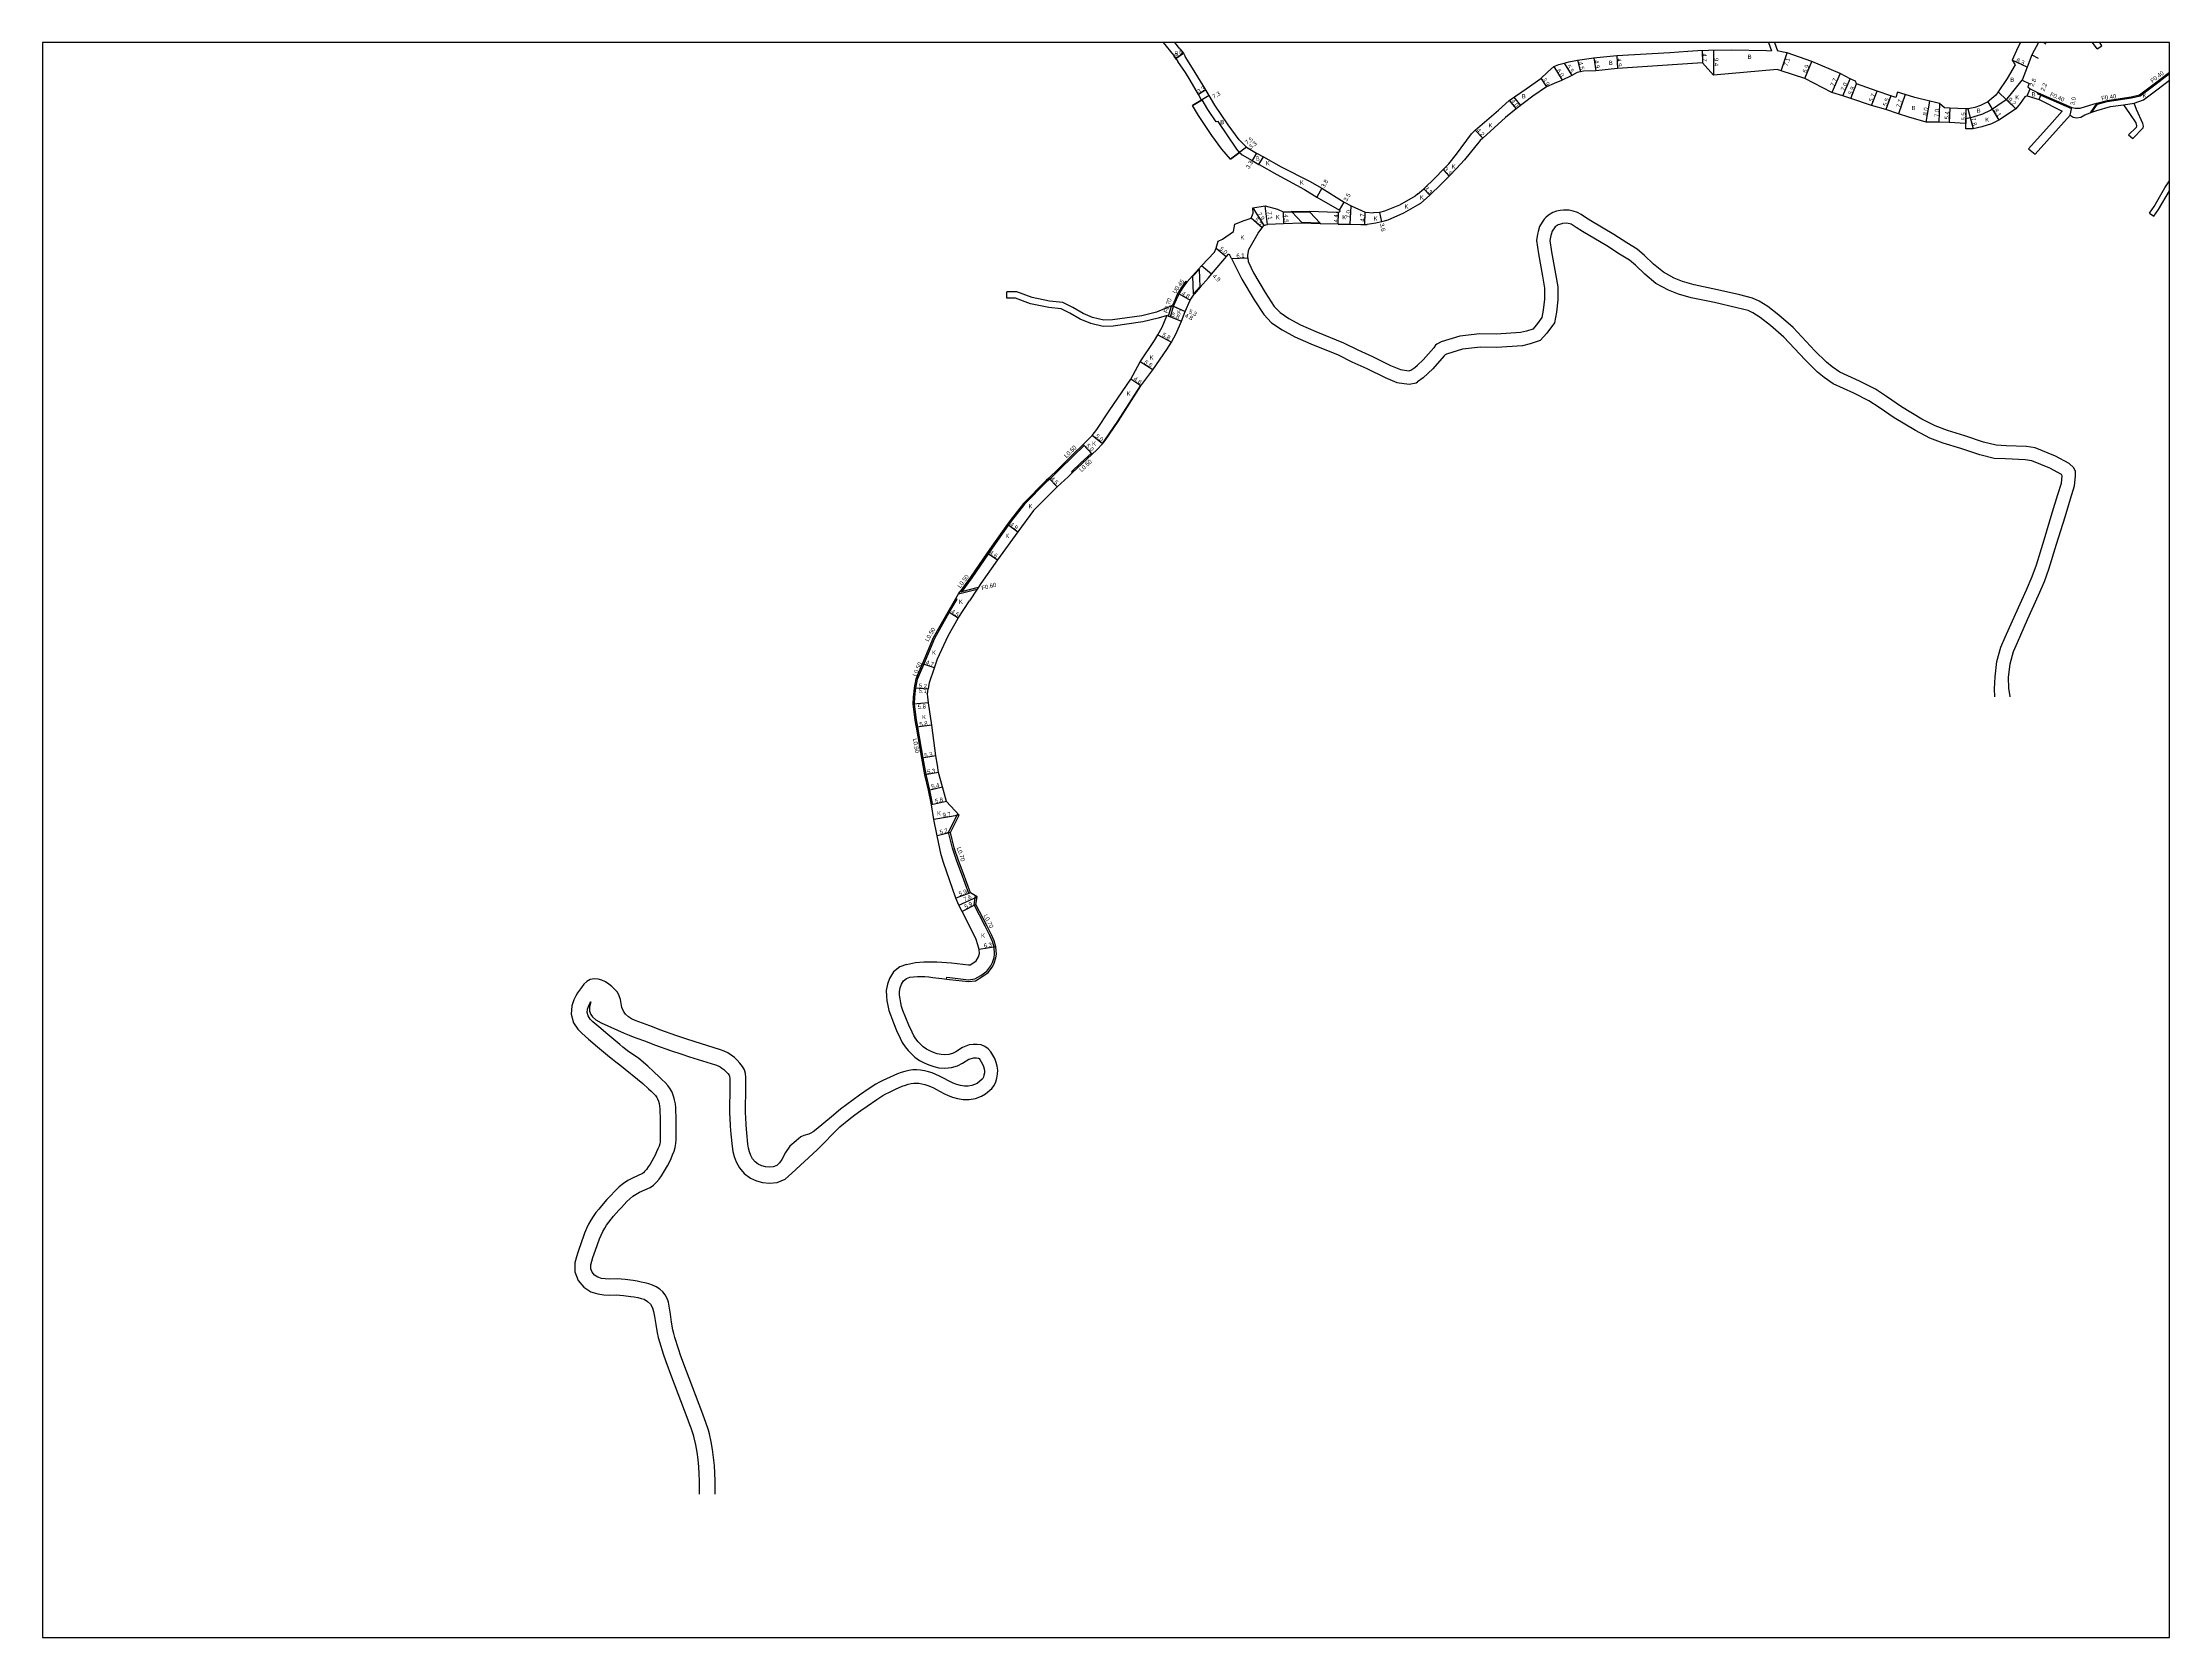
# Model space of a CAD drawing. Header units: metres. Extents: x -29069 to -12000, y -243240 to -120000.
# Drawn here: x -15200 to -14400, y -120600 to -120000 of the extents above; entities that cross this region are included whole.
import ezdxf

# ---------------------------------------------------------------- set-up
doc = ezdxf.new("R2010")
doc.units = ezdxf.units.M
doc.header["$LTSCALE"] = 2.5
for name, color, linetype in [('側溝・桝', 7, 'Continuous'), ('図郭', 7, 'Continuous'), ('幅員', 7, 'Continuous'), ('歩道・分離帯・安全施設', 7, 'Continuous'), ('舗装', 7, 'Continuous'), ('道路', 7, 'Continuous')]:
    doc.layers.add(name, color=color, linetype=linetype)
doc.styles.get("Standard").update_dxf_attribs({"font": ''})
doc.styles.get('Standard').set_extended_font_data('@MS PGothic')

msp = doc.modelspace()

# ---------------------------------------------------------------- linework, layer by layer
at = {"layer": '側溝・桝'}
for points in [[(-14429.14, -120026.18), (-14427.1, -120023.14), (-14423.37, -120022.16), (-14414.33, -120020.78), (-14411.04, -120020.07), (-14405.55, -120015.9), (-14400, -120011.6)], [(-14449.62, -120018.75), (-14449.79, -120019.12), (-14448.43, -120019.76), (-14436.81, -120024.78), (-14436.73, -120024.38)], [(-14427.35, -120022.79), (-14429.78, -120026.42)], [(-14775.05, -120099.05), (-14773.89, -120096.5), (-14773.18, -120094.95), (-14772.87, -120094.31), (-14771.37, -120091.91), (-14769.87, -120089.82), (-14769.53, -120090.1)], [(-14776.46, -120102.94), (-14775.32, -120099.04)], [(-14776.46, -120102.94), (-14775.78, -120103.13)], [(-14775.78, -120103.13), (-14774.64, -120099.23)], [(-14808.61, -120151.21), (-14808.27, -120151.58), (-14812.23, -120155.51), (-14817.68, -120160.89), (-14821.18, -120164.21), (-14822.2, -120165.17), (-14830.67, -120173.71), (-14835.62, -120180.06), (-14836.62, -120181.46), (-14841.95, -120188.9), (-14844.23, -120192.24), (-14850.5, -120201.41), (-14854.26, -120206.49)], [(-14805.16, -120154.83), (-14805.51, -120154.47), (-14809.42, -120158.07), (-14812.95, -120161.44), (-14812.61, -120161.81)], [(-14855.46, -120207.41), (-14848.47, -120205.66)], [(-14855.02, -120206.68), (-14854.26, -120206.49), (-14848, -120204.92)], [(-14870.88, -120239.55), (-14868.5, -120233.95), (-14864.43, -120224.04), (-14858.97, -120214.44), (-14856.03, -120209.35), (-14856.46, -120209.1)], [(-14871.8, -120245.34), (-14871.74, -120244.81), (-14871.49, -120242.86), (-14870.88, -120239.55)], [(-14865.74, -120286.41), (-14865.25, -120286.31), (-14866.31, -120281.2), (-14867.7, -120275.36), (-14868.72, -120269.18), (-14870.82, -120257.5), (-14871.24, -120254.84), (-14872.04, -120248.85), (-14871.86, -120246.15)], [(-14871.86, -120246.15), (-14871.8, -120245.34)], [(-14850.96, -120319.85), (-14851.62, -120320.09), (-14854.39, -120312.58), (-14856.15, -120307.91), (-14857.72, -120303.13), (-14859.25, -120297.08), (-14855.74, -120290.14)], [(-14860, -120352.32), (-14859.91, -120351.62), (-14858.8, -120351.78), (-14851.77, -120352.55), (-14849.29, -120352.29), (-14847.1, -120350.95), (-14844.77, -120349.3), (-14843.35, -120347.32), (-14842.75, -120346.11), (-14842.11, -120344.16), (-14841.92, -120342.93), (-14842.12, -120340.29), (-14842.68, -120338.17), (-14843.67, -120335.98), (-14845.43, -120332.42), (-14849.64, -120324.36), (-14849.11, -120320.94)]]:
    msp.add_lwpolyline(points, dxfattribs=at)
at = {"layer": '図郭'}
msp.add_lwpolyline([(-15200, -120600), (-14400, -120600), (-14400, -120000), (-15200, -120000)], close=True, dxfattribs=at)
at = {"layer": '幅員', "flags": 128}
for points in [[(-14773.69, -120006.01), (-14770.91, -120004.06)], [(-14627.7, -120007.77), (-14624.8, -120012.45)], [(-14622.66, -120006.62), (-14621.53, -120010.98)], [(-14616.57, -120005.79), (-14615.81, -120010.63)], [(-14607.9, -120004.83), (-14607.59, -120009.72)], [(-14575.78, -120002.98), (-14575.6, -120007.68)], [(-14571.47, -120002.88), (-14571.52, -120012.28)], [(-14636.41, -120013.44), (-14634.3, -120016.72)], [(-14631.6, -120009.05), (-14628.43, -120014.14)], [(-14762.44, -120017.82), (-14765.27, -120019.51)], [(-14744.72, -120062.14), (-14740.6, -120068.88)], [(-14708.15, -120068.39), (-14707.78, -120061.4)], [(-14702.68, -120068.47), (-14702.53, -120063.77)], [(-14741.27, -120069.65), (-14745.43, -120066.05)]]:
    msp.add_lwpolyline(points, dxfattribs=at)
at = {"layer": '幅員'}
for points in [[(-14546.1, -120010.61), (-14543.78, -120003.9)], [(-14537.17, -120013.55), (-14534.55, -120007.17)], [(-14453.51, -120009.26), (-14459.21, -120006.59)], [(-14523.85, -120011.69), (-14526.94, -120018.75)], [(-14522.9, -120020.07), (-14520.15, -120013.63)], [(-14519.79, -120021.09), (-14517.7, -120015.58)], [(-14761.18, -120019.93), (-14767.46, -120023.67)], [(-14648.3, -120021.81), (-14645.75, -120024.88)], [(-14512.01, -120023.65), (-14509.92, -120018.35)], [(-14504.82, -120020.03), (-14506.63, -120025.22)], [(-14499.47, -120019.5), (-14501.95, -120026.78)], [(-14491.57, -120029.96), (-14490.19, -120022.08)], [(-14486.49, -120022.9), (-14486.69, -120029.9)], [(-14468.31, -120022.26), (-14464.14, -120029.2)], [(-14464.4, -120018.52), (-14457.81, -120024.95)], [(-14453.52, -120019.99), (-14452.39, -120017.45)], [(-14449.05, -120021.45), (-14448.27, -120019.39)], [(-14482.66, -120024.65), (-14482.9, -120030.05)], [(-14476.58, -120024.99), (-14476.65, -120030.49)], [(-14475.85, -120024.9), (-14473.88, -120032.44)], [(-14437.34, -120027.31), (-14436.73, -120024.38)], [(-14747.17, -120039.37), (-14753.12, -120043.93)], [(-14747.17, -120039.37), (-14749.79, -120041.38)], [(-14658.27, -120035.96), (-14661.19, -120032.93)], [(-14743.33, -120041.56), (-14744.96, -120044.42)], [(-14673.13, -120047.8), (-14670.89, -120050.22)], [(-14718.83, -120054.84), (-14720.72, -120058.14)], [(-14680.51, -120055.06), (-14678.22, -120057.43)], [(-14739.31, -120068.48), (-14740.08, -120061.43)], [(-14733.34, -120063.69), (-14733.28, -120068.19)], [(-14712.62, -120068.31), (-14712.57, -120063.91)], [(-14712.12, -120063.1), (-14710.36, -120060.07)], [(-14697.15, -120063.92), (-14696.39, -120067.44)], [(-14758.54, -120077.3), (-14754.75, -120080.51)], [(-14760.32, -120087.09), (-14764.04, -120083.98)], [(-14752.78, -120081.22), (-14746.68, -120080.98)], [(-14772.47, -120094.5), (-14768.31, -120096.91)], [(-14777.02, -120102.64), (-14771.63, -120104.77)], [(-14775.05, -120099.05), (-14770.28, -120101.23)], [(-14774.64, -120099.23), (-14770.28, -120101.23)], [(-14780.46, -120109.92), (-14775.39, -120112.73)], [(-14786.88, -120129.18), (-14790.69, -120126.61)], [(-14782.39, -120123.14), (-14787.12, -120120.14)], [(-14805.16, -120154.83), (-14808.61, -120151.21)], [(-14801.32, -120151.01), (-14805.15, -120147.8)], [(-14821.53, -120163.84), (-14818.43, -120167.11)], [(-14837.03, -120181.17), (-14833.11, -120184.1)], [(-14844.64, -120191.96), (-14840.85, -120194.56)], [(-14855.59, -120216.57), (-14859.41, -120214.19)], [(-14864.51, -120235.25), (-14868.97, -120233.76)], [(-14871.98, -120242.78), (-14866.8, -120243.12)], [(-14871.98, -120242.78), (-14866.9, -120243.11)], [(-14866.76, -120248.44), (-14872.54, -120248.87)], [(-14865.56, -120256.82), (-14871.31, -120257.58)], [(-14863.99, -120268.36), (-14869.21, -120269.27)], [(-14862.96, -120274.61), (-14868.19, -120275.46)], [(-14866.79, -120281.31), (-14861.55, -120280.01)], [(-14860, -120285.54), (-14865.66, -120286.78)], [(-14855.23, -120290.69), (-14864.8, -120292.29)], [(-14858.5, -120297.16), (-14863.55, -120298.41)], [(-14850.96, -120319.85), (-14856.5, -120321.89)], [(-14855.37, -120324.48), (-14848.46, -120321.32)], [(-14848.91, -120324.24), (-14854.16, -120326.93)], [(-14841.43, -120340.17), (-14847.65, -120341.14)]]:
    msp.add_lwpolyline(points, dxfattribs=at)
at = {"layer": '歩道・分離帯・安全施設'}
msp.add_lwpolyline([(-14801.41, -120150.94), (-14800.43, -120149.6), (-14795.57, -120142.45), (-14786.98, -120129.11), (-14786.8, -120128.87)], dxfattribs=at)
at = {"layer": '舗装'}
for points in [[(-14476.65, -120030.49), (-14476.62, -120028.62), (-14473.83, -120028.01), (-14470.21, -120026.88), (-14467.37, -120025.48), (-14464.5, -120023.62), (-14461.04, -120021.23), (-14459.37, -120019.2), (-14455.38, -120014.2)], [(-14749.79, -120041.38), (-14750.84, -120040.09), (-14757.75, -120029.69), (-14758.58, -120029.82), (-14761.67, -120025.17), (-14763.85, -120021.52)], [(-14646.58, -120020.59), (-14644.1, -120023.65)], [(-14453.52, -120019.99), (-14452.39, -120017.45)], [(-14427.35, -120022.79), (-14429.78, -120026.42)], [(-14417.23, -120023.45), (-14413.3, -120022.82)], [(-14742.47, -120045.84), (-14740.77, -120043.01)]]:
    msp.add_lwpolyline(points, dxfattribs=at)
at = {"layer": '道路', "flags": 128}
for points in [[(-14778.54, -120000), (-14774.57, -120004.78)], [(-14774.57, -120004.78), (-14773.69, -120006.01), (-14772.97, -120007.08)], [(-14772.18, -120002.33), (-14770.91, -120004.06), (-14770.18, -120005.22)], [(-14642.02, -120017.36), (-14636.47, -120013.48), (-14633.96, -120011.1), (-14631.6, -120009.05), (-14629.7, -120008.31), (-14627.7, -120007.77), (-14625.87, -120007.21)], [(-14625.87, -120007.21), (-14622.66, -120006.62), (-14616.57, -120005.79)], [(-14616.58, -120005.79), (-14607.9, -120004.83)], [(-14607.9, -120004.83), (-14587.93, -120003.7)], [(-14607.9, -120004.83), (-14607.59, -120009.72)], [(-14571.52, -120012.28), (-14575.6, -120007.68), (-14607.58, -120009.72)], [(-14575.78, -120002.98), (-14575.61, -120007.68)], [(-14615.81, -120010.63), (-14620.45, -120010.71), (-14621.53, -120010.98), (-14622.75, -120011.32), (-14624.8, -120012.45), (-14628.73, -120014.31), (-14631.48, -120015.46), (-14634.3, -120016.72), (-14639.47, -120020.18)], [(-14636.41, -120013.44), (-14634.3, -120016.72)], [(-14631.6, -120009.05), (-14628.43, -120014.14)], [(-14607.58, -120009.72), (-14615.81, -120010.63)], [(-14547.56, -120010.1), (-14571.52, -120012.28)], [(-14710.36, -120060.07), (-14707.78, -120061.4), (-14702.53, -120063.77), (-14699.36, -120064.05)]]:
    msp.add_lwpolyline(points, dxfattribs=at)
at = {"layer": '道路'}
for points in [[(-14772.18, -120002.33), (-14774.14, -120000)], [(-14550.8, -120000), (-14549.65, -120003.1)], [(-14548.56, -120000), (-14547.39, -120003.16)], [(-14456.02, -120000), (-14456.97, -120001.86), (-14459.21, -120006.59), (-14458.07, -120008.42), (-14461.09, -120013.59), (-14464.4, -120018.52), (-14465.36, -120019.74), (-14468.31, -120022.26), (-14471.08, -120023.65), (-14473.2, -120024.42), (-14475.06, -120024.8), (-14475.85, -120024.9), (-14476.58, -120024.99), (-14482.66, -120024.65), (-14484.6, -120024.52), (-14486.49, -120022.9), (-14488.06, -120022.55), (-14490.19, -120022.08), (-14495.75, -120020.72), (-14499.47, -120019.5), (-14502.24, -120018.64), (-14502.96, -120020.68), (-14504.82, -120020.03), (-14509.92, -120018.35), (-14517.7, -120015.58), (-14518.04, -120014.49), (-14520.15, -120013.63), (-14523.85, -120011.69), (-14534.55, -120007.17), (-14543.78, -120003.9), (-14545.29, -120003.59), (-14547.39, -120003.16)], [(-14449.26, -120000), (-14451.73, -120004.59)], [(-14447.44, -120000), (-14446.48, -120000.52)], [(-14427.23, -120002.39), (-14428.89, -120000)], [(-14425.38, -120001.2), (-14426.14, -120000)], [(-14773.45, -120006.4), (-14774.34, -120005.11)], [(-14770.91, -120004.06), (-14773.71, -120006)], [(-14768.28, -120014.19), (-14770.08, -120011.27), (-14772.97, -120007.08)], [(-14749.92, -120036.66), (-14754.08, -120030.99), (-14759.05, -120023.52), (-14761.18, -120019.93), (-14763.43, -120016.16), (-14767.44, -120009.64), (-14770.18, -120005.22)], [(-14627.7, -120007.77), (-14624.8, -120012.45)], [(-14587.93, -120003.7), (-14581.15, -120003.19), (-14577.45, -120003.05), (-14573.44, -120002.89), (-14564.77, -120002.74), (-14551.56, -120002.95), (-14549.65, -120003.1)], [(-14451.73, -120004.59), (-14453.51, -120009.26), (-14455.38, -120014.2), (-14452.71, -120015.36), (-14453.23, -120016.7), (-14452.39, -120017.45), (-14449.62, -120018.75), (-14448.27, -120019.39), (-14436.73, -120024.38), (-14435.44, -120024.63), (-14433.54, -120024.68), (-14428.35, -120023.06), (-14427.35, -120022.79), (-14423.45, -120021.76), (-14414.4, -120020.38), (-14411.21, -120019.7), (-14405.8, -120015.58), (-14400, -120011.09)], [(-14451.73, -120004.59), (-14449.43, -120005.83)], [(-14427.23, -120002.39), (-14425.38, -120001.2)], [(-14764.02, -120021.62), (-14765.27, -120019.51), (-14768.28, -120014.19)], [(-14453.52, -120019.99), (-14454.36, -120020.44), (-14456.14, -120022.92), (-14457.81, -120024.95), (-14461.27, -120027.34), (-14464.14, -120029.2), (-14466.98, -120030.6), (-14470.6, -120031.73), (-14473.88, -120032.44), (-14476.6, -120032.51), (-14476.65, -120030.49), (-14482.9, -120030.05), (-14486.69, -120029.9), (-14491.57, -120029.96), (-14498.07, -120028.06), (-14501.95, -120026.78), (-14506.63, -120025.22), (-14512.01, -120023.65), (-14519.79, -120021.09), (-14522.9, -120020.07), (-14526.94, -120018.75), (-14537.17, -120013.55), (-14546.1, -120010.61), (-14547.56, -120010.1)], [(-14413.3, -120022.82), (-14409.8, -120021.52), (-14404.69, -120017.76), (-14400, -120014.22)], [(-14753.12, -120043.93), (-14756.48, -120040.13), (-14760.16, -120035.03), (-14765.23, -120027.41), (-14767.46, -120023.67), (-14763.85, -120021.52)], [(-14682.78, -120057.08), (-14680.51, -120055.06), (-14676.23, -120050.9), (-14673.13, -120047.8), (-14671.01, -120045.67), (-14668.18, -120042), (-14662.51, -120034.32), (-14661.19, -120032.93), (-14652.31, -120025.39), (-14648.3, -120021.81), (-14642.02, -120017.36)], [(-14639.47, -120020.18), (-14645.75, -120024.88), (-14649.75, -120028.22), (-14658.27, -120035.96), (-14659.25, -120036.88), (-14665.21, -120044.14), (-14668.16, -120047.43), (-14670.89, -120050.22), (-14673.98, -120053.32), (-14678.22, -120057.43), (-14681.75, -120060.55), (-14682.78, -120061.13)], [(-14453.52, -120019.99), (-14449.05, -120021.45), (-14440.31, -120025.83)], [(-14437.34, -120027.31), (-14436.22, -120028.02), (-14434.92, -120028.32), (-14433.35, -120028.12), (-14431.89, -120027.19), (-14429.78, -120026.42), (-14429.14, -120026.18), (-14427.29, -120025.51), (-14422.2, -120024.09), (-14417.23, -120023.45)], [(-14417.23, -120023.45), (-14414.98, -120026.74), (-14412.61, -120030.2), (-14412.39, -120031.29), (-14412.49, -120031.95), (-14415.42, -120034.7)], [(-14413.77, -120036.11), (-14409.87, -120032.14), (-14409.76, -120031.49), (-14409.99, -120030.51), (-14412.38, -120025.24), (-14413.3, -120022.82)], [(-14440.31, -120025.83), (-14444.14, -120030.08), (-14453.06, -120040)], [(-14450.56, -120042.02), (-14441.76, -120032.23), (-14437.34, -120027.31)], [(-14749.92, -120036.66), (-14747.17, -120039.37), (-14743.33, -120041.56), (-14740.77, -120043.01), (-14734.07, -120046.82), (-14723.43, -120052.12), (-14718.83, -120054.84), (-14710.36, -120060.07)], [(-14453.06, -120040), (-14450.56, -120042.02)], [(-14415.42, -120034.7), (-14413.77, -120036.11)], [(-14753.12, -120043.93), (-14749.79, -120041.38)], [(-14749.79, -120041.38), (-14748.82, -120042.23), (-14744.96, -120044.42), (-14742.47, -120045.84), (-14742.4, -120045.88), (-14735.7, -120049.69), (-14725.34, -120055.35), (-14720.72, -120058.14), (-14712.12, -120063.1)], [(-14407.5, -120064.14), (-14405.8, -120061.73), (-14401.7, -120054.7), (-14400, -120051.99)], [(-14405.87, -120065.29), (-14404.11, -120062.81), (-14400, -120055.75)], [(-14748, -120066.96), (-14745.43, -120066.05), (-14744.6, -120064.25), (-14744.72, -120062.14), (-14740.08, -120061.43)], [(-14740.08, -120061.43), (-14735.49, -120062.7), (-14733.34, -120063.69), (-14730.12, -120063.64)], [(-14730.12, -120063.64), (-14723.32, -120063.85), (-14723.31, -120063.6)], [(-14712.12, -120063.1), (-14712.07, -120063.3), (-14712.11, -120063.58), (-14712.31, -120063.81), (-14712.57, -120063.91), (-14712.89, -120063.93), (-14713.38, -120063.92), (-14723.31, -120063.6)], [(-14682.78, -120061.13), (-14688.08, -120064.15), (-14694.04, -120066.86), (-14696.39, -120067.44), (-14698.45, -120067.94), (-14701.73, -120068.46)], [(-14682.78, -120057.08), (-14683.66, -120057.84), (-14689.58, -120061.21), (-14695.22, -120063.46), (-14697.15, -120063.92), (-14699.36, -120064.05)], [(-14459.9, -120246.14), (-14459.92, -120246.06), (-14460.41, -120242.82), (-14460.59, -120238.83), (-14459.96, -120233.77), (-14458.72, -120229.15), (-14457.17, -120225.74), (-14453.4, -120217.1), (-14449.24, -120207.88), (-14446.97, -120202.76), (-14445.31, -120198.11), (-14442.45, -120188.74), (-14439.29, -120178.44), (-14437.18, -120171.62), (-14435.67, -120166.74), (-14435.32, -120163.19), (-14435.33, -120161.41), (-14435.96, -120160.02), (-14437.75, -120158.42), (-14442.87, -120155.6), (-14450.46, -120152.49), (-14453.79, -120151.98), (-14461.44, -120151.66), (-14465.22, -120151.46), (-14469.94, -120150.34), (-14476.99, -120148), (-14483.49, -120145.97), (-14488.07, -120144.23), (-14493.1, -120141.64), (-14500.79, -120136.99), (-14506.46, -120133.1), (-14510.57, -120130.43), (-14516.54, -120127.39), (-14523.99, -120124.05), (-14526.86, -120122.06), (-14529.04, -120120.3), (-14533.4, -120115.94), (-14541.58, -120107.2), (-14546.94, -120102.53), (-14551.06, -120099.32), (-14554.32, -120097.26), (-14556.88, -120096.12), (-14561.6, -120094.92), (-14570.03, -120092.98), (-14578.78, -120091.12), (-14583.11, -120089.92), (-14586.29, -120088.63), (-14590.32, -120086.43), (-14594.05, -120083.37), (-14597.48, -120080.07), (-14600.2, -120077.78), (-14604.16, -120075.34), (-14608.97, -120072.21), (-14617.68, -120067.1), (-14619.68, -120065.77), (-14621.3, -120064.71), (-14622.6, -120063.97), (-14624.23, -120063.45), (-14625.81, -120063.09), (-14627.86, -120063.04), (-14629.12, -120063.18), (-14630.6, -120063.5), (-14631.96, -120063.95), (-14633.57, -120065), (-14634.59, -120065.77), (-14635.13, -120066.5), (-14635.95, -120067.6), (-14636.9, -120069.21), (-14637.48, -120071.05), (-14637.67, -120072.14), (-14638.07, -120074.45), (-14637.33, -120079.55), (-14635.8, -120087.88), (-14635.07, -120092.35), (-14635.03, -120096.53), (-14635.54, -120100.7), (-14636.06, -120103.41), (-14638.05, -120106.21), (-14639.5, -120107.77), (-14641.81, -120108.56), (-14644.12, -120109.12), (-14653.16, -120109.73), (-14659.33, -120109.55), (-14666.97, -120110.46), (-14673.91, -120112.61), (-14675.52, -120113.47), (-14676.06, -120113.86), (-14676.75, -120114.79), (-14680.65, -120119.31), (-14682.78, -120121.31)], [(-14759.22, -120078.9), (-14758.54, -120077.3), (-14757.84, -120074.7), (-14756.22, -120074.02), (-14752.06, -120071.15), (-14751.6, -120068.35), (-14748, -120066.96)], [(-14746.68, -120080.98), (-14746.59, -120080.02), (-14746.23, -120077.8), (-14742.72, -120071.66)], [(-14742.72, -120071.66), (-14741.8, -120070.33), (-14741.27, -120069.65), (-14740.98, -120069.27), (-14740.6, -120068.88), (-14739.9, -120068.62), (-14739.31, -120068.48)], [(-14726.3, -120068.01), (-14733.28, -120068.19), (-14739.31, -120068.48)], [(-14726.3, -120068.01), (-14726.29, -120067.76), (-14719.5, -120067.97), (-14719.5, -120068.22)], [(-14712.62, -120068.31), (-14719.5, -120068.22)], [(-14712.62, -120068.31), (-14708.15, -120068.39), (-14704.1, -120068.49), (-14702.68, -120068.47), (-14701.73, -120068.46)], [(-14465.67, -120246.14), (-14465.84, -120243.14), (-14465.61, -120238.64), (-14464.88, -120232.8), (-14463.44, -120227.46), (-14461.74, -120223.72), (-14457.97, -120215.06), (-14453.81, -120205.85), (-14451.61, -120200.9), (-14450.05, -120196.53), (-14447.15, -120187.03), (-14444.07, -120176.98), (-14441.93, -120170.05), (-14440.6, -120165.75), (-14440.32, -120162.96), (-14440.66, -120162.52), (-14445.03, -120160.12), (-14451.81, -120157.35), (-14454.28, -120156.96), (-14461.69, -120156.65), (-14465.94, -120156.43), (-14471.32, -120155.15), (-14478.52, -120152.76), (-14485.13, -120150.7), (-14490.1, -120148.8), (-14495.54, -120146.01), (-14503.51, -120141.19), (-14509.23, -120137.26), (-14513.08, -120134.76), (-14518.71, -120131.9), (-14526.45, -120128.42), (-14529.86, -120126.07), (-14532.39, -120124.03), (-14537, -120119.4), (-14545.05, -120110.8), (-14550.12, -120106.39), (-14553.94, -120103.41), (-14556.69, -120101.68), (-14558.52, -120100.86), (-14562.76, -120099.78), (-14571.12, -120097.86), (-14579.96, -120095.98), (-14584.72, -120094.66), (-14588.44, -120093.16), (-14593.13, -120090.59), (-14597.38, -120087.11), (-14600.83, -120083.79), (-14603.14, -120081.84), (-14606.84, -120079.56), (-14611.6, -120076.47), (-14620.75, -120071.14), (-14623.2, -120069.53), (-14625.07, -120068.32), (-14626.66, -120067.98), (-14628.31, -120068.13), (-14628.58, -120068.19), (-14629.94, -120068.52), (-14631, -120069.32), (-14631, -120069.33), (-14632.21, -120070.96), (-14632.61, -120072.24), (-14632.68, -120072.63), (-14633.01, -120074.52), (-14632.4, -120078.73), (-14630.88, -120087.02), (-14630.07, -120091.93), (-14630.03, -120096.81), (-14630.6, -120101.48), (-14631.35, -120105.42), (-14634.16, -120109.38), (-14636.7, -120112.09), (-14640.41, -120113.36), (-14643.36, -120114.08), (-14653.06, -120114.74), (-14659.11, -120114.56), (-14665.93, -120115.38), (-14671.97, -120117.24), (-14672.46, -120117.5), (-14672.84, -120117.92), (-14677.03, -120122.77), (-14680.67, -120126.2), (-14682.78, -120127.59)], [(-14407.5, -120064.14), (-14405.87, -120065.29)], [(-14765.15, -120085.21), (-14764.04, -120083.98), (-14759.22, -120078.9)], [(-14764.56, -120092.03), (-14761.43, -120088.56), (-14760.32, -120087.09), (-14753.96, -120079.58)], [(-14752.78, -120081.22), (-14753.42, -120079.96), (-14753.96, -120079.58)], [(-14774.64, -120099.23), (-14773.48, -120096.69), (-14772.77, -120095.14), (-14772.47, -120094.5), (-14771, -120092.16), (-14769.53, -120090.1), (-14769.44, -120089.98), (-14767.49, -120087.82)], [(-14767.49, -120087.82), (-14767.34, -120087.95), (-14765, -120085.35), (-14765.15, -120085.21)], [(-14752.78, -120081.22), (-14748.92, -120089.03), (-14744.31, -120096.74), (-14740.64, -120102.35), (-14737.7, -120105.45), (-14733.79, -120108.11), (-14729.03, -120110.69), (-14722.97, -120113.3), (-14712.72, -120117.47), (-14707.5, -120120.15), (-14701.95, -120122.67), (-14695.04, -120126.06), (-14690.57, -120127.88), (-14685.92, -120128.52), (-14683.37, -120127.98), (-14682.78, -120127.59)], [(-14746.68, -120080.98), (-14746.56, -120082.37), (-14744.53, -120086.63), (-14740.07, -120094.09), (-14736.71, -120099.24), (-14734.45, -120101.62), (-14731.19, -120103.83), (-14726.84, -120106.19), (-14721.03, -120108.69), (-14710.64, -120112.92), (-14705.32, -120115.65), (-14699.81, -120118.15), (-14692.99, -120121.49), (-14689.27, -120123.01), (-14686.1, -120123.45), (-14685.33, -120123.28), (-14683.79, -120122.27), (-14682.78, -120121.31)], [(-14837.25, -120096.18), (-14837.24, -120093.78)], [(-14775.19, -120098.99), (-14775.32, -120099.04), (-14781.06, -120101.41), (-14786.55, -120102.76), (-14797.58, -120104.3), (-14800.78, -120104.46), (-14805.02, -120103.45), (-14808.63, -120101.95), (-14812.5, -120099.65), (-14816.22, -120097.77), (-14821.19, -120097.32), (-14827.77, -120095.93), (-14833.57, -120093.8), (-14837.24, -120093.78)], [(-14801.32, -120151.01), (-14800.33, -120149.67), (-14795.47, -120142.51), (-14786.88, -120129.18), (-14782.39, -120123.14), (-14777.06, -120115.48), (-14775.39, -120112.73), (-14773.57, -120109.47), (-14771.63, -120104.77), (-14770.28, -120101.23), (-14768.31, -120096.91), (-14766.9, -120094.64)], [(-14766.9, -120094.64), (-14767.05, -120094.5), (-14764.71, -120091.9), (-14764.56, -120092.03)], [(-14777.02, -120102.64), (-14780.42, -120103.73), (-14786.1, -120105.12), (-14797.36, -120106.69), (-14801.01, -120106.88), (-14805.76, -120105.74), (-14809.71, -120104.1), (-14813.65, -120101.76), (-14816.89, -120100.12), (-14821.55, -120099.69), (-14828.44, -120098.24), (-14834, -120096.19), (-14837.25, -120096.18)], [(-14805.15, -120147.8), (-14803.4, -120145.58), (-14798.75, -120138.57), (-14790.69, -120126.61), (-14787.12, -120120.14), (-14781.81, -120112.15), (-14780.46, -120109.92), (-14778.82, -120107.11), (-14777.1, -120102.83), (-14777.02, -120102.64)], [(-14775.19, -120098.99), (-14775.05, -120099.05), (-14774.64, -120099.23)], [(-14805.15, -120147.8), (-14805.97, -120148.6), (-14807.53, -120150.22), (-14808.61, -120151.21), (-14812.58, -120155.15), (-14818.02, -120160.53), (-14821.53, -120163.84), (-14822.55, -120164.81), (-14831.05, -120173.38), (-14836.02, -120179.76), (-14837.03, -120181.17), (-14842.36, -120188.62), (-14844.64, -120191.96), (-14850.91, -120201.12), (-14855.02, -120206.68)], [(-14801.32, -120151.01), (-14803.48, -120153.17), (-14805.16, -120154.83), (-14809.08, -120158.44), (-14812.61, -120161.81), (-14814.24, -120163.35), (-14818.43, -120167.11), (-14827.31, -120176.08), (-14833.11, -120184.1), (-14840.85, -120194.56), (-14847.1, -120203.52), (-14848, -120204.92), (-14848.47, -120205.66), (-14851.32, -120210.09)], [(-14872.3, -120245.3), (-14871.98, -120242.78), (-14871.36, -120239.41), (-14868.97, -120233.76), (-14864.88, -120223.82), (-14859.41, -120214.19), (-14856.46, -120209.1), (-14855.46, -120207.41), (-14855.02, -120206.68)], [(-14867.09, -120245.17), (-14866.9, -120243.11), (-14866.8, -120243.12), (-14866.38, -120240.77), (-14864.51, -120235.25), (-14863.34, -120231.79), (-14859.37, -120223.22), (-14855.59, -120216.57), (-14851.32, -120210.09)], [(-14875.04, -120346.81), (-14871.67, -120346.14), (-14868.48, -120345.8), (-14863.62, -120345.8), (-14858.12, -120346.22), (-14851.75, -120346.92), (-14851.08, -120346.9), (-14850.12, -120346.3), (-14848.81, -120345.43), (-14847.99, -120343.99), (-14847.64, -120342.64), (-14847.65, -120341.14), (-14848.16, -120339.38), (-14848.86, -120337.38), (-14849.72, -120335.59), (-14854.16, -120326.93), (-14855.37, -120324.48), (-14856.5, -120321.89), (-14861.11, -120308.41), (-14861.98, -120305.56), (-14863.55, -120298.41), (-14864.8, -120292.29), (-14865.66, -120286.78), (-14866.79, -120281.31), (-14868.19, -120275.46), (-14869.21, -120269.27), (-14871.31, -120257.58), (-14871.73, -120254.91), (-14872.54, -120248.87), (-14872.36, -120246.15)], [(-14873.75, -120351.64), (-14872.35, -120351.44), (-14870.92, -120351.33), (-14869.49, -120351.29), (-14868.08, -120351.39), (-14866.63, -120351.53), (-14865.15, -120351.68), (-14861.69, -120352.09), (-14858.89, -120352.47), (-14851.77, -120353.25), (-14849.06, -120352.97), (-14846.71, -120351.53), (-14844.27, -120349.8), (-14842.75, -120347.68), (-14842.1, -120346.37), (-14841.43, -120344.33), (-14841.22, -120342.96), (-14841.43, -120340.17), (-14842.02, -120337.94), (-14843.04, -120335.68), (-14844.81, -120332.11), (-14848.91, -120324.24), (-14848.46, -120321.32), (-14850.96, -120319.85), (-14853.73, -120312.33), (-14855.49, -120307.67), (-14857.05, -120302.94), (-14858.5, -120297.16), (-14855.23, -120290.69), (-14860, -120285.54), (-14861.55, -120280.01), (-14862.96, -120274.61), (-14863.42, -120271.81), (-14863.99, -120268.36), (-14865.56, -120256.82), (-14866.76, -120248.44), (-14866.99, -120246.15)], [(-14872.36, -120246.15), (-14872.3, -120245.3)], [(-14866.99, -120246.15), (-14867.09, -120245.17)], [(-14875.04, -120346.81), (-14877.55, -120347.77), (-14879.99, -120349.65), (-14881.4, -120352.05), (-14882.22, -120354.22), (-14882.65, -120356.58), (-14882.61, -120358.74), (-14882.41, -120360.49), (-14882.12, -120362.26), (-14881.67, -120364.09), (-14881.09, -120365.8), (-14879.94, -120368.76), (-14878.75, -120371.63), (-14877.47, -120374.5), (-14876.63, -120376.13), (-14875.58, -120377.75), (-14874.46, -120379.16), (-14873.32, -120380.37), (-14871.94, -120381.66), (-14870.21, -120382.93), (-14868.39, -120383.86), (-14866.66, -120384.6), (-14864.81, -120385.21), (-14862.84, -120385.65), (-14860.6, -120385.88), (-14858.14, -120385.63), (-14855.91, -120384.93), (-14853.98, -120384.01), (-14851.64, -120382.51), (-14849.75, -120381.96), (-14848.68, -120381.95), (-14848.13, -120382.01), (-14847.95, -120382.07), (-14847.76, -120382.21), (-14847.41, -120382.62), (-14846.9, -120383.43), (-14846.42, -120384.33), (-14846.11, -120385.15), (-14845.87, -120386.08), (-14845.75, -120386.92), (-14845.76, -120387.63), (-14845.9, -120388.5), (-14846.11, -120389.26), (-14846.3, -120389.67), (-14846.58, -120390), (-14848.51, -120391.64), (-14850.42, -120392.39), (-14851.84, -120392.66), (-14853.28, -120392.62), (-14854.72, -120392.37), (-14856.11, -120391.97), (-14857.46, -120391.46), (-14858.76, -120390.88), (-14861.34, -120389.51), (-14862.64, -120388.81), (-14863.97, -120388.16), (-14865.35, -120387.6), (-14866.79, -120387.16), (-14868.25, -120386.82), (-14869.72, -120386.56), (-14871.2, -120386.43), (-14872.7, -120386.5), (-14874.19, -120386.71), (-14875.66, -120387.04), (-14877.08, -120387.48), (-14878.48, -120388), (-14881.2, -120389.18), (-14882.56, -120389.8), (-14883.91, -120390.44), (-14885.24, -120391.12), (-14886.53, -120391.87), (-14889.02, -120393.5), (-14892.7, -120396.01), (-14895.12, -120397.71), (-14897.49, -120399.46), (-14899.82, -120401.28), (-14903.28, -120404.09), (-14908.96, -120408.9), (-14910.11, -120409.79), (-14910.96, -120410.28), (-14911.75, -120410.62), (-14913.67, -120411.2), (-14914.78, -120411.66), (-14916.49, -120413.13), (-14918.97, -120415.13), (-14920.6, -120417.55), (-14921.98, -120420.21), (-14922.77, -120421.45), (-14923.84, -120422.4), (-14925.15, -120422.92), (-14926.56, -120423.07), (-14928.01, -120422.9), (-14929.43, -120422.52), (-14930.77, -120421.92), (-14931.96, -120421.08), (-14932.9, -120419.96), (-14933.59, -120418.66), (-14934.09, -120417.29), (-14934.45, -120415.89), (-14934.68, -120414.48), (-14935.14, -120410.15), (-14935.35, -120407.22), (-14935.53, -120404.27), (-14935.59, -120402.8), (-14935.62, -120399.82), (-14935.51, -120395.33), (-14935.49, -120392.36), (-14935.48, -120390.87), (-14935.5, -120389.37), (-14935.64, -120387.89), (-14936.03, -120386.5), (-14936.76, -120385.19), (-14937.68, -120383.99), (-14938.7, -120382.88), (-14939.78, -120381.85), (-14940.95, -120380.89), (-14942.21, -120380.1), (-14943.56, -120379.48), (-14944.94, -120378.94), (-14954.85, -120375.84), (-14957.66, -120374.93), (-14961.86, -120373.5), (-14967.41, -120371.49), (-14971.58, -120369.97), (-14974.36, -120368.95), (-14975.74, -120368.43), (-14977.11, -120367.89), (-14978.45, -120367.31), (-14979.66, -120366.57), (-14980.67, -120365.55), (-14981.48, -120364.35), (-14982.05, -120363.01), (-14982.3, -120361.55), (-14982.56, -120360.06), (-14983.06, -120358.63), (-14983.7, -120357.27), (-14985.82, -120355.15), (-14986.98, -120354.2), (-14988.23, -120353.37), (-14989.6, -120352.78), (-14991.05, -120352.38), (-14992.53, -120352.18), (-14993.99, -120352.5), (-14995.28, -120353.25), (-14996.38, -120354.27), (-14997.31, -120355.44), (-14998.74, -120357.48), (-14999.4, -120358.67), (-15000.18, -120360.17), (-15000.96, -120362.33), (-15001.2, -120365.54), (-15000.23, -120368.76), (-14998.66, -120371.12), (-14997.12, -120372.73), (-14994.66, -120374.88), (-14991.22, -120377.77), (-14988.96, -120379.66), (-14986.73, -120381.55), (-14985.58, -120382.5), (-14984.39, -120383.49), (-14982.92, -120384.64), (-14974.22, -120391.55), (-14972.07, -120393.55), (-14971.06, -120394.51), (-14970.17, -120395.39), (-14969.47, -120396.17), (-14968.99, -120396.82), (-14968.67, -120397.41), (-14968.37, -120398.2), (-14968.11, -120399.15), (-14967.93, -120400.11), (-14967.83, -120401.13), (-14967.73, -120405.34), (-14967.69, -120409.75), (-14967.69, -120411.2), (-14967.69, -120412.55), (-14967.73, -120413.53), (-14967.87, -120414.29), (-14968.11, -120415.14), (-14968.51, -120416.15), (-14969.04, -120417.33), (-14969.61, -120418.52), (-14970.22, -120419.69), (-14970.85, -120420.84), (-14971.51, -120421.94), (-14972.18, -120422.96), (-14972.88, -120423.92), (-14973.53, -120424.72), (-14974, -120425.18), (-14974.36, -120425.44), (-14978.15, -120427.18), (-14979.8, -120428.08), (-14981.53, -120429.18), (-14983.15, -120430.53), (-14984.46, -120431.82), (-14986.62, -120434.09), (-14987.71, -120435.26), (-14989.76, -120437.59), (-14990.82, -120438.85), (-14991.88, -120440.19), (-14992.85, -120441.58), (-14993.74, -120443.02), (-14994.59, -120444.56), (-14995.39, -120446.2), (-14996.1, -120447.87), (-14997.67, -120452.26), (-14998.18, -120453.7), (-14998.68, -120455.18), (-14999.2, -120456.84), (-14999.74, -120459.1), (-14999.8, -120462.39), (-14998.49, -120465.65), (-14996.44, -120468.19), (-14993.77, -120469.94), (-14991.11, -120470.79), (-14988.85, -120471.1), (-14986.93, -120471.17), (-14983.99, -120471.13), (-14982.83, -120471.2), (-14981.54, -120471.34), (-14978.72, -120471.7), (-14977.41, -120471.91), (-14976.14, -120472.15), (-14974.88, -120472.44), (-14973.67, -120472.77), (-14972.42, -120473.6), (-14971.38, -120474.67), (-14970.6, -120475.95), (-14970.19, -120477.39), (-14969.8, -120479.26), (-14969.35, -120482.27), (-14968.82, -120485.4), (-14968.42, -120487.15), (-14967.95, -120488.84), (-14966.51, -120493.26), (-14965.52, -120496.19), (-14963.43, -120501.91), (-14957.64, -120517.16), (-14956.63, -120519.85), (-14956.17, -120521.12), (-14955.32, -120523.72), (-14955.01, -120524.87), (-14954.42, -120527.54), (-14953.93, -120530.26), (-14953.55, -120533), (-14953.28, -120535.75), (-14953.11, -120538.49), (-14953.03, -120541.23), (-14953.02, -120546.15)], [(-14947.02, -120546.14), (-14947.03, -120541.13), (-14947.11, -120538.22), (-14947.3, -120535.27), (-14947.59, -120532.29), (-14948, -120529.32), (-14948.54, -120526.36), (-14949.18, -120523.44), (-14949.57, -120522), (-14950.5, -120519.16), (-14951, -120517.78), (-14952.03, -120515.04), (-14957.81, -120499.81), (-14959.86, -120494.2), (-14960.82, -120491.37), (-14962.2, -120487.1), (-14962.61, -120485.67), (-14962.93, -120484.24), (-14963.42, -120481.33), (-14963.86, -120478.39), (-14964.52, -120473.92), (-14965.01, -120472.47), (-14965.76, -120471.13), (-14966.72, -120469.95), (-14967.85, -120468.91), (-14969.14, -120468.09), (-14970.53, -120467.47), (-14971.97, -120467.01), (-14973.43, -120466.62), (-14974.9, -120466.28), (-14976.38, -120466), (-14977.87, -120465.76), (-14980.84, -120465.38), (-14982.34, -120465.22), (-14983.85, -120465.13), (-14986.85, -120465.17), (-14988.33, -120465.11), (-14989.78, -120464.92), (-14991.16, -120464.47), (-14992.36, -120463.69), (-14993.25, -120462.58), (-14993.78, -120461.28), (-14993.75, -120459.86), (-14993.41, -120458.44), (-14992.97, -120457.04), (-14992.5, -120455.66), (-14992.02, -120454.26), (-14990.5, -120450.05), (-14989.93, -120448.67), (-14989.27, -120447.34), (-14988.56, -120446.05), (-14987.84, -120444.88), (-14987.06, -120443.76), (-14986.17, -120442.63), (-14985.22, -120441.5), (-14983.26, -120439.29), (-14982.25, -120438.19), (-14980.18, -120436.03), (-14979.12, -120434.99), (-14977.99, -120434.04), (-14976.74, -120433.25), (-14975.45, -120432.54), (-14971.39, -120430.67), (-14970.16, -120429.83), (-14969.08, -120428.76), (-14968.13, -120427.59), (-14967.24, -120426.37), (-14966.42, -120425.12), (-14965.65, -120423.83), (-14964.93, -120422.52), (-14964.24, -120421.19), (-14963.6, -120419.85), (-14962.99, -120418.48), (-14962.43, -120417.09), (-14962.01, -120415.64), (-14961.76, -120414.17), (-14961.69, -120412.69), (-14961.69, -120411.2), (-14961.69, -120409.71), (-14961.73, -120405.24), (-14961.84, -120400.77), (-14961.98, -120399.28), (-14962.26, -120397.8), (-14962.66, -120396.34), (-14963.19, -120394.92), (-14963.92, -120393.58), (-14964.82, -120392.37), (-14965.82, -120391.25), (-14966.89, -120390.2), (-14967.97, -120389.17), (-14970.16, -120387.14), (-14972.36, -120385.13), (-14975.69, -120382.14), (-14976.94, -120381.28), (-14979.48, -120379.72), (-14980.62, -120378.81), (-14981.75, -120377.88), (-14982.87, -120376.95), (-14985.11, -120375.07), (-14987.36, -120373.18), (-14990.75, -120370.33), (-14992.96, -120368.39), (-14993.96, -120367.35), (-14994.74, -120366.18), (-14995.13, -120364.88), (-14995.04, -120363.59), (-14994.68, -120362.58), (-14994.12, -120361.51), (-14993.74, -120360.84), (-14994.23, -120362.82), (-14994.25, -120364.36), (-14993.76, -120365.7), (-14993.13, -120366.51), (-14991.87, -120367.6), (-14989.94, -120368.77), (-14981.23, -120372.65), (-14979.4, -120373.44), (-14977.89, -120374.03), (-14976.45, -120374.58), (-14973.64, -120375.61), (-14969.46, -120377.13), (-14963.85, -120379.16), (-14959.55, -120380.62), (-14956.66, -120381.56), (-14946.94, -120384.6), (-14945.91, -120385), (-14945.07, -120385.39), (-14944.45, -120385.78), (-14943.76, -120386.35), (-14942.98, -120387.09), (-14942.27, -120387.85), (-14941.79, -120388.48), (-14941.61, -120388.8), (-14941.56, -120388.99), (-14941.49, -120389.68), (-14941.48, -120390.89), (-14941.49, -120392.32), (-14941.51, -120395.23), (-14941.62, -120399.77), (-14941.59, -120402.95), (-14941.52, -120404.58), (-14941.34, -120407.62), (-14941.11, -120410.69), (-14940.63, -120415.29), (-14940.33, -120417.13), (-14939.83, -120419.06), (-14939.09, -120421.11), (-14937.9, -120423.33), (-14936.07, -120425.52), (-14933.75, -120427.17), (-14931.43, -120428.2), (-14929.14, -120428.81), (-14926.61, -120429.1), (-14923.71, -120428.81), (-14920.66, -120427.6), (-14918.15, -120425.38), (-14908.7, -120416.59), (-14900.09, -120407.94), (-14896.71, -120405.19), (-14894.47, -120403.44), (-14892.2, -120401.77), (-14889.85, -120400.12), (-14886.25, -120397.66), (-14883.9, -120396.13), (-14882.84, -120395.51), (-14881.7, -120394.93), (-14880.45, -120394.33), (-14879.18, -120393.75), (-14876.62, -120392.65), (-14875.47, -120392.22), (-14874.36, -120391.88), (-14873.28, -120391.63), (-14872.23, -120391.48), (-14871.32, -120391.44), (-14870.38, -120391.52), (-14869.25, -120391.72), (-14868.1, -120391.99), (-14867.02, -120392.32), (-14865.99, -120392.73), (-14864.92, -120393.25), (-14863.7, -120393.92), (-14860.96, -120395.37), (-14859.37, -120396.08), (-14857.69, -120396.72), (-14855.84, -120397.26), (-14853.78, -120397.6), (-14851.44, -120397.67), (-14849.04, -120397.22), (-14846.89, -120396.39), (-14845.28, -120395.46), (-14842.99, -120393.52), (-14842.05, -120392.36), (-14841.4, -120391.01), (-14841.01, -120389.56), (-14840.76, -120388.08), (-14840.74, -120386.59), (-14840.96, -120385.1), (-14841.33, -120383.65), (-14841.86, -120382.25), (-14842.57, -120380.93), (-14843.36, -120379.66), (-14844.34, -120378.52), (-14845.55, -120377.64), (-14846.95, -120377.11), (-14848.43, -120376.94), (-14849.93, -120376.96), (-14851.43, -120377.06), (-14853.92, -120378.03), (-14856.42, -120379.63), (-14857.74, -120380.27), (-14859.15, -120380.7), (-14860.59, -120380.85), (-14862.04, -120380.7), (-14863.48, -120380.38), (-14864.89, -120379.92), (-14866.26, -120379.33), (-14867.57, -120378.66), (-14868.75, -120377.8), (-14869.79, -120376.82), (-14870.67, -120375.89), (-14871.51, -120374.83), (-14872.3, -120373.61), (-14872.96, -120372.34), (-14874.15, -120369.65), (-14875.3, -120366.89), (-14876.39, -120364.1), (-14876.86, -120362.69), (-14877.22, -120361.25), (-14877.45, -120359.81), (-14877.61, -120358.41), (-14877.64, -120356.99), (-14877.38, -120355.56), (-14876.87, -120354.22), (-14876.16, -120353.01), (-14875.06, -120352.16), (-14873.75, -120351.64)]]:
    msp.add_lwpolyline(points, dxfattribs=at)
for points in [[(-14730.11, -120063.39), (-14723.31, -120063.6), (-14723.32, -120063.85), (-14730.12, -120063.64)], [(-14730.12, -120063.64), (-14723.32, -120063.85), (-14719.5, -120067.97), (-14726.29, -120067.76)], [(-14726.29, -120067.76), (-14719.5, -120067.97), (-14719.5, -120068.22), (-14726.3, -120068.01)], [(-14765, -120085.35), (-14767.34, -120087.95), (-14767.49, -120087.82), (-14765.15, -120085.21)], [(-14767.34, -120087.95), (-14765, -120085.35), (-14764.71, -120091.9), (-14767.05, -120094.5)], [(-14767.05, -120094.5), (-14764.71, -120091.9), (-14764.56, -120092.03), (-14766.9, -120094.64)]]:
    msp.add_lwpolyline(points, close=True, dxfattribs=at)

# ---------------------------------------------------------------- texts
at = {"layer": '側溝・桝'}
for s, rotation, p in [('F0.40', 37.7563, (-14406.4, -120015.26)), ('F0.40', 336.63441, (-14445.12, -120020.09)), ('F0.40', 8.66352, (-14425.51, -120021.77)), ('U0.45', 54.35072, (-14773.88, -120094.63)), ('F0.70', 73.69182, (-14776.87, -120101.9)), ('L0.50', 44.74328, (-14814.84, -120156.42)), ('L0.50', 43.59439, (-14809.16, -120161.65)), ('L0.50', 53.48557, (-14854.76, -120205.37)), ('F0.60', 14.10124, (-14846.61, -120206.05)), ('L0.50', 60.40531, (-14866.85, -120225.49)), ('L0.50', 67.02154, (-14871.31, -120238.64)), ('L0.50', 280.18534, (-14872.67, -120261.92)), ('L0.70', 287.87195, (-14856.19, -120302.96)), ('L0.70', 296.44256, (-14846.11, -120328.41))]:
    msp.add_text(s, height=1.6, rotation=rotation, dxfattribs=at).set_placement(p)
at = {"layer": '幅員'}
for s, rotation, p in [('3.4', 35, (-14773.51, -120005.84)), ('4.5', 285, (-14622.35, -120007.46)), ('4.9', 279, (-14616.32, -120006.76)), ('4.9', 274, (-14607.77, -120006.01)), ('4.7', 270, (-14575.65, -120004.08)), ('9.4', 270, (-14571.25, -120005.83)), ('7.1', 70.91528, (-14543.63, -120009.04)), ('6.3', 334.89291, (-14457.77, -120007.15)), ('3.9', 303, (-14636.02, -120013.95)), ('6.0', 302, (-14630.58, -120010.54)), ('5.5', 302, (-14626.83, -120008.95)), ('6.9', 67.61074, (-14536.62, -120011.56)), ('7.7', 66.38774, (-14526.13, -120016.65)), ('7.0', 66.92276, (-14522.24, -120018.29)), ('2.8', 66.04315, (-14451.23, -120016.74)), ('2.2', 69.31902, (-14447.06, -120018.46)), ('3.3', 32.23796, (-14765.1, -120019.28)), ('7.3', 30.76874, (-14759.43, -120021.19)), ('4.0', 309.75666, (-14647.83, -120022.2)), ('5.9', 69.22531, (-14519.41, -120019.8)), ('5.7', 68.47442, (-14511.64, -120022.45)), ('5.5', 70.75072, (-14506.35, -120024.1)), ('7.7', 71.16878, (-14501.32, -120024.62)), ('9.2', 315.69515, (-14460.86, -120021.66)), ('3.0', 78.28749, (-14435.76, -120023.66)), ('8.0', 80.07133, (-14491.25, -120027.58)), ('7.0', 88.35219, (-14486.73, -120028)), ('5.4', 87.38895, (-14482.95, -120028.94)), ('5.5', 89.24833, (-14476.73, -120029.34)), ('7.8', 284.64547, (-14474.69, -120028.49)), ('8.1', 300.96139, (-14466.08, -120025.45)), ('7.5', 37.46466, (-14746.94, -120038.53)), ('3.3', 37.46466, (-14745.55, -120040.12)), ('4.2', 313.88681, (-14660.77, -120033.22)), ('3.3', 60.35236, (-14746.15, -120047.68)), ('3.3', 312.69193, (-14673.06, -120047.75)), ('3.8', 60.26248, (-14717.84, -120054.78)), ('3.3', 314.08646, (-14680.41, -120055.02)), ('7.9', 301, (-14743.18, -120064.42)), ('7.1', 276.25965, (-14739.32, -120063.63)), ('3.5', 59.8411, (-14709.41, -120059.94)), ('7.0', 87, (-14708.18, -120066.17)), ('5.5', 319, (-14744.24, -120066.87)), ('4.5', 270.83511, (-14733.08, -120064.63)), ('4.4', 89.30433, (-14712.71, -120067.71)), ('4.7', 88, (-14702.79, -120067.43)), ('3.6', 282.14626, (-14697.05, -120068.19)), ('5.0', 319.74227, (-14757.5, -120077.85)), ('6.1', 2.20973, (-14750.92, -120081)), ('4.9', 320.02678, (-14760.1, -120088.17)), ('4.8', 329.94562, (-14771.72, -120094.82)), ('5.8', 338.41657, (-14775.54, -120102.96)), ('4.8', 335.45108, (-14770.53, -120103.27)), ('5.3', 335.45108, (-14769.05, -120101.75)), ('5.8', 330.94897, (-14779.03, -120110.42)), ('5.6', 327.54941, (-14785.8, -120120.68)), ('4.6', 326.00069, (-14789.79, -120126.92)), ('5.0', 313.63483, (-14807.68, -120151.82)), ('5.0', 320.01689, (-14804.16, -120148.3)), ('4.5', 313.50592, (-14821.01, -120164.25)), ('4.9', 323.22929, (-14836.29, -120181.6)), ('4.6', 325.62804, (-14844.01, -120192.27)), ('4.5', 328.08096, (-14858.47, -120214.48)), ('4.7', 341.48551, (-14867.96, -120233.83)), ('5.1', 356.26319, (-14870.45, -120244.58)), ('5.2', 356.26319, (-14870.42, -120242.71)), ('5.8', 4.30552, (-14870.74, -120250.74)), ('5.8', 7.59253, (-14870.04, -120257.31)), ('5.3', 9.84336, (-14868.2, -120268.99)), ('5.3', 9.18186, (-14867.17, -120275.19)), ('5.4', 13.98418, (-14865.5, -120280.73)), ('5.8', 12.42515, (-14864.14, -120286.19)), ('5.2', 13.90827, (-14862.33, -120297.85)), ('9.7', 9.5045, (-14861.3, -120291.45)), ('5.9', 20.23864, (-14855.02, -120321.07)), ('7.6', 24.58426, (-14853.17, -120323.2)), ('5.9', 27.14911, (-14852.79, -120325.95)), ('6.3', 8.89407, (-14845.84, -120340.61))]:
    msp.add_text(s, height=1.6, rotation=rotation, dxfattribs=at).set_placement(p)
at = {"layer": '舗装'}
for s, p in [('B', (-14774.26, -120004.87)), ('B', (-14610.86, -120008.43)), ('B', (-14558.67, -120006.17)), ('B', (-14459.86, -120014.8)), ('B', (-14643.58, -120020.98)), ('B', (-14497, -120025.44)), ('K', (-14458.03, -120021.42)), ('B', (-14451.86, -120020.24)), ('K', (-14410.11, -120020.75)), ('B', (-14756.99, -120030.75)), ('K', (-14656.11, -120031.94)), ('B', (-14472.54, -120026.44)), ('K', (-14469.27, -120029.82)), ('B', (-14743.66, -120044.46)), ('K', (-14739.87, -120046.18)), ('K', (-14670.01, -120047.48)), ('K', (-14727.09, -120053.48)), ('K', (-14687.72, -120062.47)), ('K', (-14681.94, -120059.06)), ('K', (-14736.13, -120066.45)), ('K', (-14711.12, -120066.54)), ('K', (-14699.32, -120067)), ('K', (-14749.44, -120074.11)), ('K', (-14773.26, -120102.21)), ('K', (-14783.57, -120119.29)), ('K', (-14792.25, -120132.86)), ('K', (-14805.22, -120151.68)), ('K', (-14829.14, -120175.26)), ('K', (-14837.84, -120186.42)), ('K', (-14855.32, -120211.17)), ('K', (-14865.43, -120230.31)), ('K', (-14869.17, -120254.54)), ('K', (-14863.54, -120290.75)), ('K', (-14846.97, -120336.76))]:
    msp.add_text(s, height=1.6, dxfattribs=at).set_placement(p)

doc.saveas('drawing.dxf')
